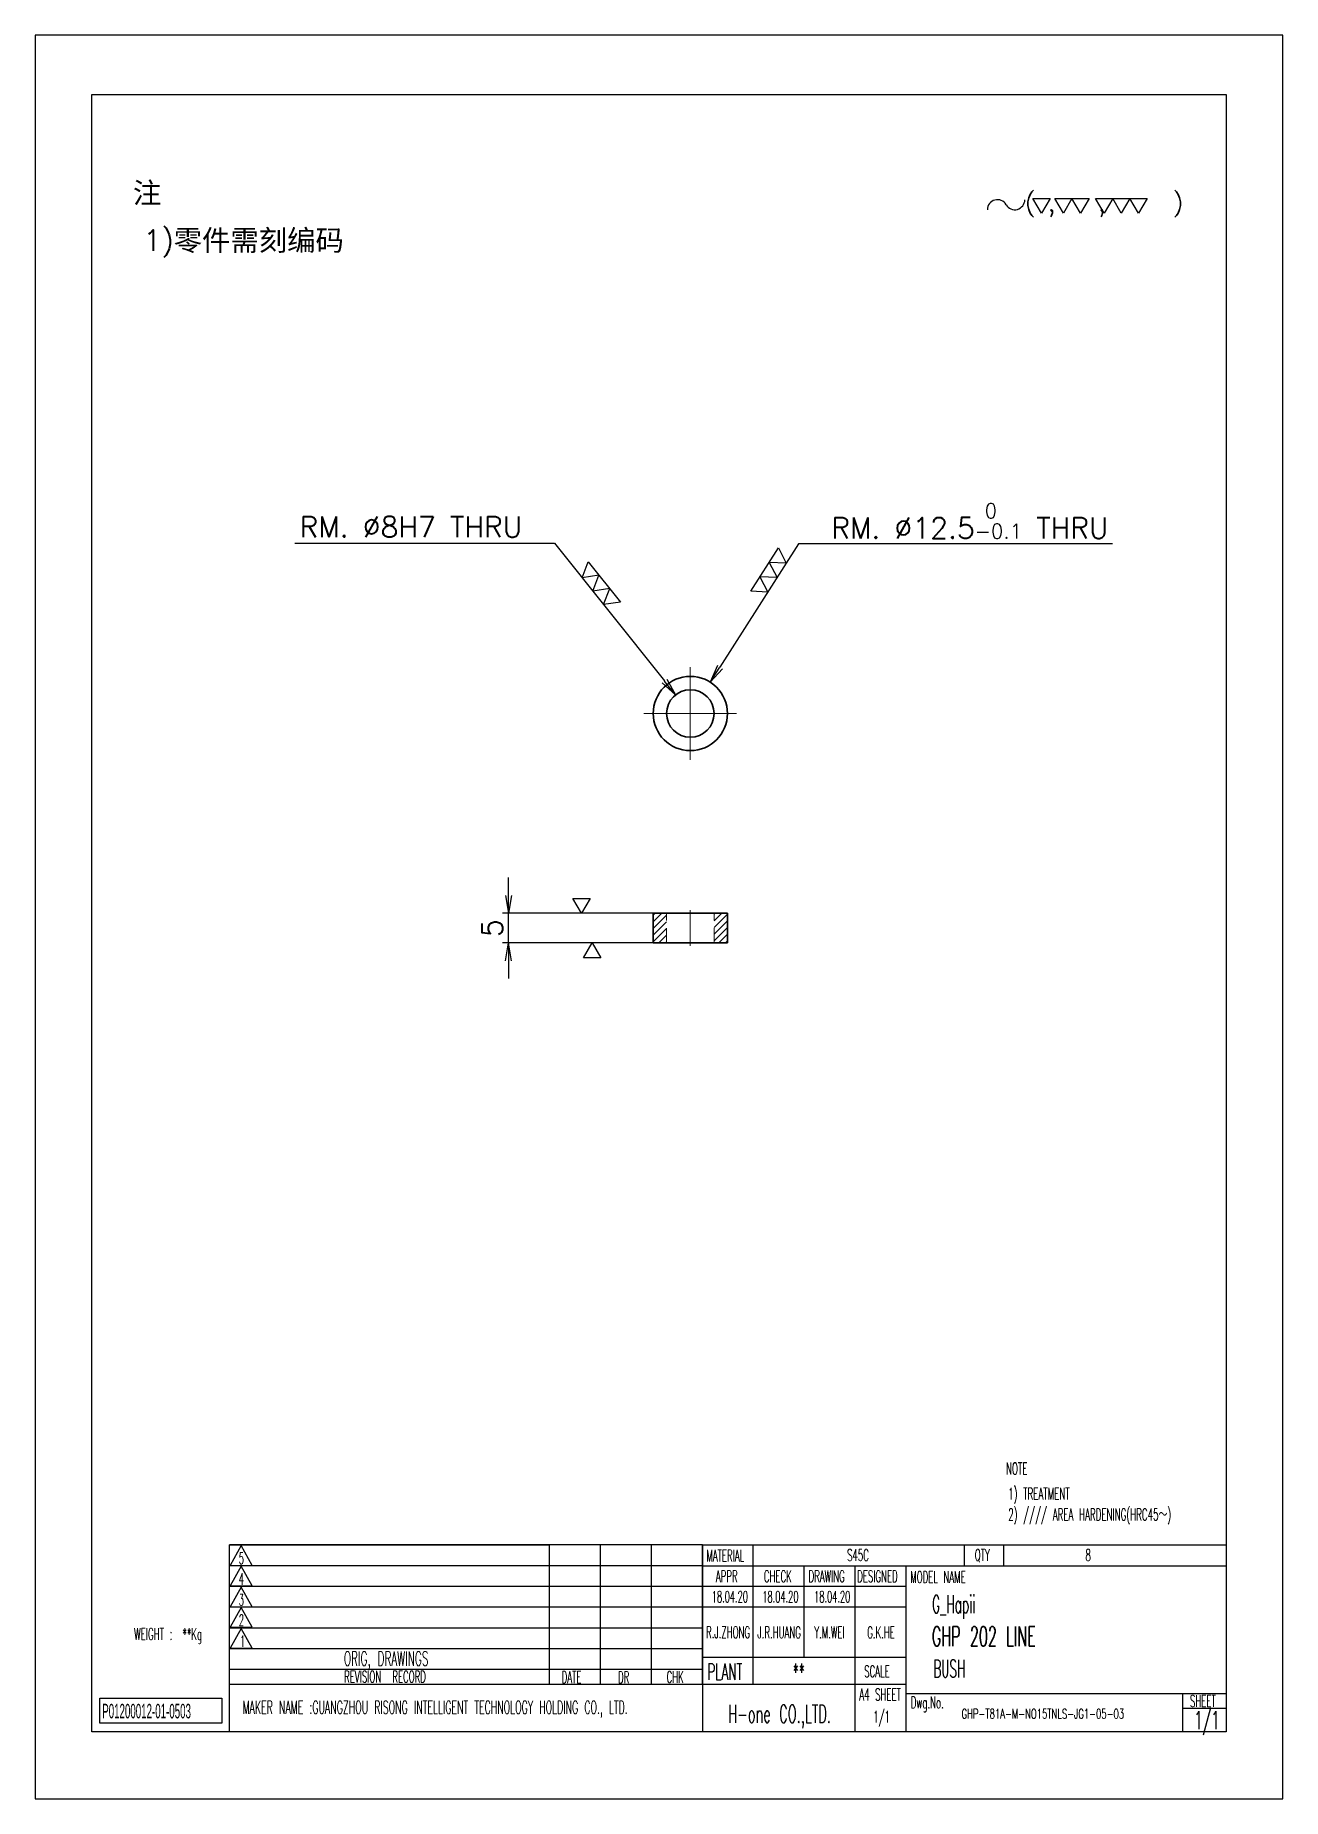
# Model space of a CAD drawing. Header units: millimetres. Extents: x 9439 to 18429, y 1498 to 3280.
# Drawn here: x 12775.8 to 12985.8, y 1498.1 to 1795.1 of the extents above; entities that cross this region are included whole.
import ezdxf
from ezdxf.enums import TextEntityAlignment as Align

# ---------------------------------------------------------------- set-up
doc = ezdxf.new("R2010")
doc.units = ezdxf.units.MM
doc.linetypes.add('CENTER-HOKUTO', pattern=[23, 20, -1, 1, -1])
doc.linetypes.add('HIDDEN-HOKUTO', pattern=[3.8, 2.5, -1.3])
doc.layers.add('AM_7', color=2, linetype='CENTER-HOKUTO', lineweight=30)
doc.layers.add('AM_HID', color=1, linetype='HIDDEN-HOKUTO', lineweight=25)
doc.layers.add('title_frame', color=7, linetype='Continuous')
doc.layers.add('word_dim', color=253, linetype='Continuous')
doc.styles.add('MX_NOTE_STANDARD', font='txt.shx', dxfattribs={"bigfont": 'bigfont.shx'})
doc.styles.get("Standard").update_dxf_attribs({"font": 'romans.shx', "bigfont": 'bigfont.shx'})
doc.dimstyles.new('RS1-1', dxfattribs={"dimtxt": 3.5, "dimasz": 3, "dimexe": 1, "dimexo": 0, "dimgap": 1, "dimtad": 3, "dimdsep": 46, "dimtxsty": 'Standard', "dimblk1": 'OPEN', "dimblk2": 'OPEN', "dimsah": 1, "dimcen": 0, "dimclrd": 256, "dimclre": 256, "dimclrt": 3, "dimazin": 2, "dimtfac": 1, "dimtmove": 0, "dimatfit": 3, "dimldrblk": 'OPEN', "dimfxl": 0, "dimtolj": 1, "dimtzin": 0, "dimarcsym": 0})

msp = doc.modelspace()

# ---------------------------------------------------------------- texts
at = {"ltscale": 2, "char_height": 3.5, "attachment_point": 1}
for s, insert, width in [('{\\fSimSun|b0|i0|c134|p2;\\C3;注}', (12792.224, 1770.328), 10.36469), ('{\\Fromans,bigfont|c134;\\C3;1)\\fSimSun|b0|i0|c134|p2;零件需刻编码}', (12793.984, 1762.342), 96.90613)]:
    msp.add_mtext(s, dxfattribs=dict(at, insert=insert, width=width))
at = {"linetype": 'Continuous', "insert": (12926.76, 1530.392), "char_height": 3, "width": 50.9, "attachment_point": 4}
msp.add_mtext('{\\W0.5;\\C3;G_Hapii }', dxfattribs=at)
at = {"color": 3, "linetype": 'Continuous', "insert": (12931.716, 1513.234), "char_height": 1.6, "width": 37.13137, "attachment_point": 1}
msp.add_mtext('{\\W0.65;GHP-T81A-M-NO15TNLS-JG1-05-03}', dxfattribs=at)
at = {"layer": 'title_frame', "color": 3, "style": 'MX_NOTE_STANDARD'}
for s, height, width, p in [('NOTE', 2, 0.5341, (12939.192, 1552.727)), ('NOTE', 1.96, 0.545, (12939.192, 1552.727)), ('NOTE', 1.96, 0.545, (12939.192, 1552.727)), ('1) TREATMENT', 2, 0.5341, (12939.581, 1548.503)), ('1) TREATMENT', 1.96, 0.545, (12939.581, 1548.503)), ('1) TREATMENT', 1.96, 0.545, (12939.581, 1548.503)), ('2) //// AREA HARDENING(HRC45\\M+18160)', 2, 0.5341, (12939.581, 1545.003)), ('2) //// AREA HARDENING(HRC45\\M+18160)', 2, 0.5341, (12939.581, 1545.003)), ('2) //// AREA HARDENING(HRC45\\M+18160)', 2, 0.5341, (12939.581, 1545.003)), ('S45C', 1.9728, 0.5341, (12912.457, 1538.17)), ('8', 1.973, 0.5341, (12952.584, 1538.17)), ('18.04.20', 1.9, 0.5341, (12889.67, 1531.195)), ('18.04.20', 1.9, 0.5341, (12898.182, 1531.195)), ('18.04.20', 1.9, 0.5341, (12906.899, 1531.195)), ('WEIGHT : ', 2, 0.5341, (12792.42, 1524.859)), ('**Kg', 2, 0.5341, (12800.567, 1524.859)), ('GHP 202 LINE', 3.3, 0.5341, (12926.722, 1523.822)), ('**', 2.74, 0.5341, (12903.276, 1518.141)), ('BUSH', 2.94, 0.5, (12926.97, 1518.558)), ('SHEET', 1.9728, 0.5341, (12970.173, 1513.583)), ('H-one CO.,LTD.', 3, 0.5341, (12892.439, 1510.921)), ('1/1', 1.9728, 0.5341, (12916.865, 1510.94)), ('1/1', 3, 0.5341, (12970.89, 1509.847))]:
    msp.add_text(s, height=height, dxfattribs=dict(at, width=width)).set_placement(p)
at = {"layer": 'title_frame', "color": 3, "style": 'MX_NOTE_STANDARD', "width": 0.5341}
for s, p in [('R.J.ZHONG', (12892.415, 1524.578)), ('J.R.HUANG', (12901.01, 1524.556)), ('Y.M.WEI', (12909.49, 1524.56)), ('G.K.HE', (12918.16, 1524.556))]:
    msp.add_text(s, height=1.9728, dxfattribs=at).set_placement(p, align=Align.BOTTOM_CENTER)
at = {"layer": 'title_frame', "color": 3, "insert": (12787.051, 1514.105), "char_height": 2.45, "width": 4.1107, "attachment_point": 1, "style": 'MX_NOTE_STANDARD'}
msp.add_mtext('{\\f3 of 9 Barcode|b0|i0|c0|p82;\\W0.5;P01200012-01-0503}', dxfattribs=at)

# ---------------------------------------------------------------- blocks, each defined once
blk = doc.blocks.new('A$C0CE446BE')
at = {"layer": 'title_frame'}
for p, q in [((-167.83, 0), (-167.83, 31.5)), ((-167.83, 31.5), (-113.92, 31.5)), ((-88.2, 31.5), (-167.83, 31.5)), ((-165.84, 31.38), (-167.72, 28.05)), ((-163.97, 28.05), (-165.84, 31.38)), ((-113.92, 8), (-113.92, 31.5)), ((-105.35, 8), (-105.35, 31.5)), ((-105.35, 8), (-105.35, 31.5)), ((-96.78, 8), (-96.78, 31.5)), ((-96.78, 8), (-96.78, 31.5)), ((-88.2, 8), (-88.2, 31.5)), ((-88.2, 31.5), (-88.2, 0)), ((-88.2, 31.5), (-88.2, 0)), ((-88.2, 31.5), (0, 31.5)), ((-79.62, 8), (-79.62, 31.5)), ((-44.1, 31.5), (-44.1, 28)), ((-37.53, 31.5), (-37.53, 28)), ((-113.92, 28), (-167.83, 28)), ((-88.2, 28), (-167.83, 28)), ((-167.72, 28.05), (-163.97, 28.05)), ((-165.84, 27.9), (-167.72, 24.58)), ((-163.97, 24.58), (-165.84, 27.9)), ((-88.2, 28), (0, 28)), ((-71.05, 12.6), (-71.05, 28)), ((-62.47, 0), (-62.47, 28)), ((-53.9, 0), (-53.9, 28)), ((-113.92, 24.5), (-167.83, 24.5)), ((-88.2, 24.5), (-167.83, 24.5)), ((-167.72, 24.58), (-163.97, 24.58)), ((-165.84, 24.37), (-167.72, 21.05)), ((-163.97, 21.05), (-165.84, 24.37)), ((-53.9, 24.5), (-88.2, 24.5)), ((-113.92, 21), (-167.83, 21)), ((-88.2, 21), (-167.83, 21)), ((-167.72, 21.05), (-163.97, 21.05)), ((-165.84, 20.96), (-167.72, 17.63)), ((-163.97, 17.63), (-165.84, 20.96)), ((-53.9, 21), (-88.2, 21)), ((-113.92, 17.5), (-167.83, 17.5)), ((-88.2, 17.5), (-167.83, 17.5)), ((-167.72, 17.63), (-163.97, 17.63)), ((-165.84, 17.43), (-167.72, 14.1)), ((-163.97, 14.1), (-165.84, 17.43)), ((-113.92, 14), (-167.83, 14)), ((-88.2, 14), (-167.83, 14)), ((-167.72, 14.1), (-163.97, 14.1)), ((-88.2, 12.6), (-53.9, 12.6)), ((-113.92, 10.5), (-167.83, 10.5)), ((-88.2, 10.5), (-167.83, 10.5)), ((-88.2, 8), (-167.83, 8)), ((-53.9, 8), (-88.2, 8)), ((-53.9, 6.5), (0, 6.5)), ((-7.35, 6.5), (-7.35, 0)), ((-7.35, 4), (0, 4)), ((0, 0), (-167.83, 0))]:
    blk.add_line(p, q, dxfattribs=at)
at = {"layer": 'title_frame', "color": 3, "style": 'MX_NOTE_STANDARD', "width": 0.5341}
for s, height, p in [('5', 1.92, (-166.24, 28.28)), ('MATERIAL', 1.973, (-87.53, 28.71)), ('QTY', 1.973, (-42.33, 28.8)), ('APPR', 1.973, (-85.93, 25.24)), ('CHECK', 1.973, (-77.84, 25.24)), ('DRAWING', 1.973, (-70.32, 25.24)), ('DESIGNED', 1.973, (-62.13, 25.24)), ('MODEL NAME', 1.973, (-53.2, 25.09)), ('4', 1.92, (-166.24, 24.8)), ('3', 1.92, (-166.24, 21.27)), ('2', 1.92, (-166.24, 17.86)), ('1', 1.92, (-166.04, 14.33)), ('ORIG, DRAWINGS', 2.4112, (-148.55, 11.16)), ('REVISION  RECORD', 1.9728, (-148.5, 8.32)), ('DATE', 1.973, (-111.89, 8.24)), ('DR', 1.973, (-102.39, 8.23)), ('CHK', 1.973, (-94.22, 8.27)), ('SCALE', 1.973, (-60.95, 9.22)), ('A4 SHEET', 1.973, (-61.77, 5.32)), ('MAKER NAME :GUANGZHOU RISONG INTELLIGENT TECHNOLOGY HOLDING CO., LTD.', 2.16, (-165.6, 3.07))]:
    blk.add_text(s, height=height, dxfattribs=at).set_placement(p)
blk = doc.blocks.new('A$C4356167B')
at = {"layer": 'word_dim', "ltscale": 2}
blk.add_blockref('A$C0CE446BE', (0, 0), dxfattribs=at)
at = {"layer": 'title_frame', "color": 3, "style": 'MX_NOTE_STANDARD', "width": 0.5341}
for s, height, p in [('PLANT', 2.74, (-87.36, 8.77)), ('Dwg.No.', 1.973, (-53.11, 3.98))]:
    blk.add_text(s, height=height, dxfattribs=at).set_placement(p)
blk = doc.blocks.new('_Open')
at = {"color": 0, "lineweight": -2}
for p, q in [((-1, 0.167), (0, 0)), ((-1, -0.167), (0, 0)), ((0, 0), (-1, 0))]:
    blk.add_line(p, q, dxfattribs=at)
blk = doc.blocks.new('*D44')
at = {"layer": 'DEFPOINTS', "color": 0, "linetype": 'Continuous', "ltscale": 2}
for p in [(12883.56, 1684.02), (12888.55, 1677.77)]:
    blk.add_point(p, dxfattribs=at)
at = {"layer": 'word_dim', "linetype": 'Continuous', "lineweight": -2, "ltscale": 2}
for p, q in [((12819.49, 1709.57), (12863.19, 1709.57)), ((12863.19, 1709.57), (12881.69, 1686.37))]:
    blk.add_line(p, q, dxfattribs=at)
at = {"layer": 'word_dim', "linetype": 'Continuous', "lineweight": -2, "ltscale": 2, "xscale": 3, "yscale": 3, "zscale": 3, "rotation": 308.5687595008991}
blk.add_blockref('_Open', (12883.56, 1684.02), dxfattribs=at)
at = {"layer": 'word_dim', "color": 3, "linetype": 'Continuous', "ltscale": 2, "insert": (12839.01, 1712.32), "char_height": 3.5, "attachment_point": 5}
blk.add_mtext('\\A1;RM. ∅8H7 THRU', dxfattribs=at)
blk = doc.blocks.new('shiage3')
at = {"layer": 'word_dim', "color": 3, "linetype": 'Continuous'}
for p, q in [((-1.44, 2.5), (7.22, 2.5)), ((0, 0), (-1.44, 2.5)), ((1.44, 2.5), (0, 0)), ((2.89, 0), (1.44, 2.5)), ((4.33, 2.5), (2.89, 0)), ((5.77, 0), (4.33, 2.5)), ((7.22, 2.5), (5.77, 0))]:
    blk.add_line(p, q, dxfattribs=at)
blk = doc.blocks.new('*D45')
at = {"layer": 'DEFPOINTS', "color": 0, "linetype": 'Continuous', "ltscale": 2}
for p in [(12855.43, 1647.25), (12879.81, 1647.25), (12879.81, 1642.25)]:
    blk.add_point(p, dxfattribs=at)
at = {"layer": 'word_dim', "linetype": 'Continuous', "lineweight": -2, "ltscale": 2}
for p, q in [((12855.43, 1650.25), (12855.43, 1653.25)), ((12879.81, 1647.25), (12854.43, 1647.25)), ((12855.43, 1642.25), (12855.43, 1647.25)), ((12879.81, 1642.25), (12854.43, 1642.25)), ((12855.43, 1639.25), (12855.43, 1636.25))]:
    blk.add_line(p, q, dxfattribs=at)
at = {"layer": 'word_dim', "linetype": 'Continuous', "lineweight": -2, "ltscale": 2, "xscale": 3, "yscale": 3, "zscale": 3}
for p, rotation in [((12855.43, 1647.25), 270), ((12855.43, 1642.25), 90)]:
    blk.add_blockref('_Open', p, dxfattribs=dict(at, rotation=rotation))
at = {"layer": 'word_dim', "color": 3, "linetype": 'Continuous', "ltscale": 2, "insert": (12852.68, 1644.75), "char_height": 3.5, "attachment_point": 5, "rotation": 90}
blk.add_mtext('\\A1;5', dxfattribs=at)
blk = doc.blocks.new('shiage0')
at = {"layer": 'word_dim', "color": 3, "linetype": 'Continuous'}
for centre, start, end in [((1.69, 0), 30, 180), ((4.61, 1.69), 210, 0)]:
    blk.add_arc(centre, 1.69, start, end, dxfattribs=at)
blk = doc.blocks.new('10')
at = {"layer": 'title_frame', "color": 3, "linetype": 'Continuous'}
for points in [[(9.63, 2.65), (8.18, 5.15), (11.07, 5.15)], [(13.31, 2.65), (11.86, 5.15), (17.64, 5.15), (16.2, 2.65), (14.75, 5.15)], [(20.17, 2.65), (18.73, 5.15), (27.4, 5.15), (25.95, 2.65), (24.51, 5.15), (23.06, 2.65), (21.62, 5.15)]]:
    blk.add_lwpolyline(points, close=True, dxfattribs=at)
blk.add_blockref('shiage0', (0.52, 3.24), dxfattribs=at)
blk.add_text('( ,   ,     )', height=3, dxfattribs=at).set_placement((6.84, 2.97))
blk = doc.blocks.new('*D67')
at = {"layer": 'DEFPOINTS', "color": 0, "linetype": 'Continuous', "ltscale": 2}
for p in [(12889.42, 1686.16), (12882.69, 1675.62)]:
    blk.add_point(p, dxfattribs=at)
at = {"layer": 'word_dim', "linetype": 'Continuous', "lineweight": -2, "ltscale": 2}
for p, q in [((12904.27, 1709.46), (12891.03, 1688.69)), ((12957.15, 1709.46), (12904.27, 1709.46))]:
    blk.add_line(p, q, dxfattribs=at)
at = {"layer": 'word_dim', "linetype": 'Continuous', "lineweight": -2, "ltscale": 2, "xscale": 3, "yscale": 3, "zscale": 3, "rotation": 237.475317692293}
blk.add_blockref('_Open', (12889.42, 1686.16), dxfattribs=at)
at = {"layer": 'word_dim', "color": 3, "linetype": 'Continuous', "ltscale": 2, "insert": (12933.12, 1713.32), "char_height": 3.5, "attachment_point": 5}
blk.add_mtext('RM. ∅12.5{\\H2.450000;\\S 0^ -0.1;} THRU', dxfattribs=at)

# ---------------------------------------------------------------- dimensions: what is measured, and where the dimension line sits
at = {"layer": 'word_dim', "linetype": 'Continuous', "ltscale": 2}
for p1, p2, text, override, picture, middle in [((12882.695, 1675.625), (12889.416, 1686.164), 'RM. <> THRU', {"dimgap": 1, "dimtoh": 1, "dimtol": 1, "dimlim": 0, "dimtp": 0, "dimtm": 0.1, "dimtfac": 0.7, "dimtofl": 0, "dimtolj": 0, "dimtzin": 8}, '*D67', (12933.12, 1709.46)), ((12888.549, 1677.767), (12883.561, 1684.022), 'RM. <>H7 THRU', {"dimtoh": 1, "dimtofl": 0}, '*D44', (12839.008, 1709.568))]:
    dim = msp.add_diameter_dim_2p(p1=p1, p2=p2, text=text, dimstyle='RS1-1', override=override, dxfattribs=at)
    dim.commit()
    dim.dimension.update_dxf_attribs({"geometry": picture, "text_midpoint": middle, "dimtype": 163})
dim = msp.add_linear_dim(base=(12855.431, 1647.255), p1=(12879.805, 1642.255), p2=(12879.805, 1647.255), angle=90, dimstyle='RS1-1', dxfattribs=at)
dim.commit()
dim.dimension.update_dxf_attribs({"geometry": '*D45', "text_midpoint": (12852.681, 1644.755)})

# ---------------------------------------------------------------- hatches: boundary and pattern name
at = {"layer": 'word_dim', "linetype": 'Continuous', "ltscale": 2}
h = msp.add_hatch(dxfattribs=at)
h.set_pattern_fill('ANSI31', color=256, scale=0.25, style=0)
h.set_pattern_definition([(45, (0, -8.6722), (-0.561266008, 0.561266008), [])])
h.paths.add_polyline_path([(12882.055, 1647.255), (12879.805, 1647.255), (12879.805, 1642.255), (12882.055, 1642.255)])
h.paths.add_polyline_path([(12892.305, 1647.255), (12890.055, 1647.255), (12890.055, 1642.255), (12892.305, 1642.255)])

# ---------------------------------------------------------------- linework, layer by layer
at = {"color": 7, "lineweight": 35, "ltscale": 0.125}
for p, q in [((12879.805, 1642.255), (12879.805, 1647.255)), ((12892.305, 1642.255), (12892.305, 1647.255))]:
    msp.add_line(p, q, dxfattribs=at)
at = {"color": 7, "lineweight": 35, "ltscale": 0.3}
for p, q in [((12892.305, 1647.255), (12879.805, 1647.255)), ((12892.305, 1642.255), (12879.805, 1642.255))]:
    msp.add_line(p, q, dxfattribs=at)
at = {"color": 7, "lineweight": 35}
for radius in [6.25, 4]:
    msp.add_circle((12886.055, 1680.895), radius, dxfattribs=at)
at = {"layer": 'AM_7', "color": 2, "lineweight": 13}
for p, q in [((12886.055, 1688.695), (12886.055, 1673.095)), ((12893.855, 1680.895), (12878.255, 1680.895)), ((12886.055, 1641.755), (12886.055, 1647.755))]:
    msp.add_line(p, q, dxfattribs=at)
at = {"layer": 'AM_HID', "color": 1, "lineweight": 13}
for p, q in [((12882.055, 1642.255), (12882.055, 1647.255)), ((12890.055, 1642.255), (12890.055, 1647.255))]:
    msp.add_line(p, q, dxfattribs=at)
at = {"layer": 'title_frame'}
for p, q in [((12785.283, 1785.121), (12976.283, 1785.121)), ((12785.283, 1509.371), (12785.283, 1785.121)), ((12790.283, 1785.121), (12976.283, 1785.121)), ((12976.283, 1785.121), (12976.283, 1509.371)), ((12888.083, 1540.871), (12888.083, 1537.371)), ((12786.637, 1515.061), (12807.165, 1515.061)), ((12786.637, 1510.861), (12786.637, 1515.061)), ((12807.165, 1515.061), (12807.165, 1510.861)), ((12976.283, 1509.371), (12785.283, 1509.371)), ((12807.165, 1510.861), (12786.637, 1510.861)), ((12976.283, 1509.371), (12922.383, 1509.371)), ((12976.283, 1509.371), (12922.383, 1509.371))]:
    msp.add_line(p, q, dxfattribs=at)
at = {"layer": 'title_frame', "color": 4}
msp.add_lwpolyline([(12775.783, 1498.121), (12985.783, 1498.121), (12985.783, 1795.121), (12775.783, 1795.121)], close=True, dxfattribs=at)
at = {"layer": 'word_dim', "color": 3, "linetype": 'Continuous', "ltscale": 2}
for points in [[(12867.726, 1647.255), (12866.281, 1649.757), (12869.171, 1649.757)], [(12869.531, 1642.255), (12870.976, 1639.752), (12868.086, 1639.752)]]:
    msp.add_lwpolyline(points, close=True, dxfattribs=at)

# ---------------------------------------------------------------- block references
at = {"layer": 'word_dim', "linetype": 'Continuous', "ltscale": 2}
msp.add_blockref('10', (12935.547, 1762.502), dxfattribs=at)
at = {"layer": 'word_dim', "color": 3, "linetype": 'Continuous', "ltscale": 2}
for p, rotation in [((12899.1, 1701.351), 57.47531769227821), ((12867.826, 1703.755), 308.5687595009048)]:
    msp.add_blockref('shiage3', p, dxfattribs=dict(at, rotation=rotation))
at = {"layer": 'word_dim', "ltscale": 2}
msp.add_blockref('A$C4356167B', (12976.283, 1509.371), dxfattribs=at)

msp.set_redraw_order([(e.dxf.handle, doc.entitydb.next_handle()) for e in msp.query("TEXT MTEXT ATTDEF DIMENSION ARC_DIMENSION")])  # texts and dimensions are drawn at this point

doc.saveas('drawing.dxf')
